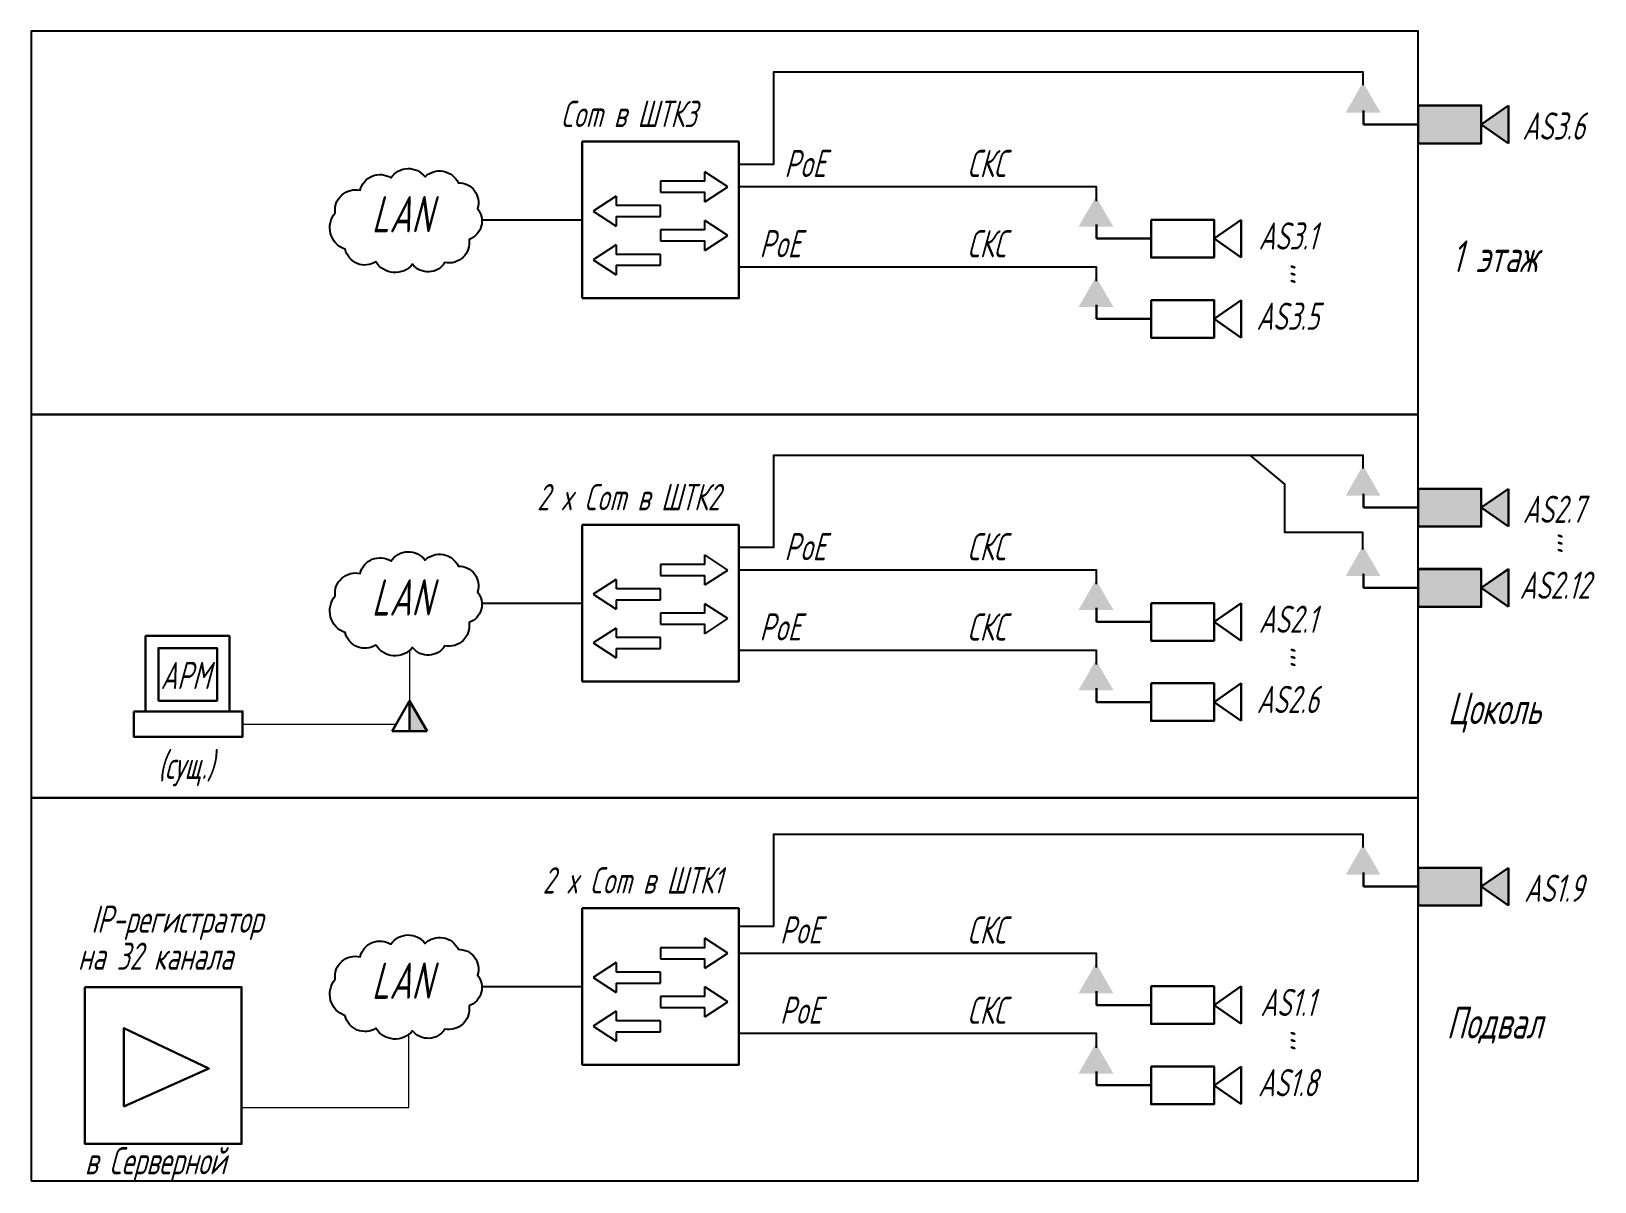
# Model space of a CAD drawing. Header units: millimetres. Extents: x 5341 to 10690, y -2643 to -1904.
# Drawn here: x 6600.7 to 6773.1, y -2315.9 to -2189 of the extents above; entities that cross this region are included whole.
import ezdxf
from ezdxf.enums import TextEntityAlignment as Align

# ---------------------------------------------------------------- set-up
doc = ezdxf.new("R2010")
doc.units = ezdxf.units.MM
doc.layers.add('_СКС', color=6, linetype='Continuous')
doc.layers.add('_СОТ', color=150, linetype='Continuous', lineweight=30)
doc.styles.add('ROM25', font='romans.shx', dxfattribs={"width": 0.8, "height": 250})

msp = doc.modelspace()

# ---------------------------------------------------------------- texts
at = {"color": 0, "style": 'ROM25', "oblique": 15, "width": 0.644723}
for s, height, p in [('Com в ШТК3', 2.91, (6666.534, -2199.581)), ('AS3.6', 3, (6768.561, -2200.961)), ('PoE', 3, (6686.019, -2205.097)), ('СКС', 3, (6706.036, -2205.097)), ('LAN', 4, (6641.546, -2211.193)), ('AS3.1', 3, (6739.237, -2213.088)), ('PoE', 3, (6683.274, -2213.945)), ('СКС', 3, (6706.036, -2213.945)), ('1 этаж', 3.5, (6762.028, -2215.572)), ('AS3.5', 3, (6739.237, -2221.937)), ('2 x Com в ШТК2', 2.91, (6666.534, -2241.842)), ('AS2.7', 3, (6768.561, -2243.223)), ('PoE', 3, (6686.019, -2247.358)), ('СКС', 3, (6706.036, -2247.358)), ('LAN', 4, (6641.546, -2253.454)), ('AS2.12', 3, (6768.69, -2251.602)), ('PoE', 3, (6683.274, -2256.207)), ('СКС', 3, (6706.036, -2256.207)), ('AS2.1', 3, (6739.237, -2255.35)), ('АРМ', 3, (6617.672, -2261.554)), ('AS2.6', 3, (6739.237, -2264.198)), ('Цоколь', 3.5, (6762.028, -2265.429)), ('(сущ.)', 3, (6617.719, -2271.462)), ('2 x Com в ШТК1', 2.91, (6666.963, -2284.103)), ('AS1.9', 3, (6768.561, -2285.016)), ('IP-регистратор', 3, (6616.748, -2288.427)), ('PoE', 3, (6685.532, -2289.619)), ('СКС', 3, (6706.036, -2289.619)), ('на 32 канала', 3, (6614.372, -2292.516)), ('LAN', 4, (6641.546, -2295.716)), ('AS1.1', 3, (6739.237, -2297.611)), ('PoE', 3, (6685.532, -2298.468)), ('СКС', 3, (6706.036, -2298.468)), ('Подвал', 3.5, (6762.028, -2300.094)), ('AS1.8', 3, (6739.237, -2306.46)), ('в Серверной', 3, (6614.372, -2315.069))]:
    msp.add_text(s, height=height, dxfattribs=at).set_placement(p, align=Align.CENTER)
for p in [(6740.109, -2215.874), (6769.562, -2245.54), (6740.109, -2258.136), (6740.109, -2300.397)]:
    msp.add_text('...', height=4, rotation=90, dxfattribs=at).set_placement(p, align=Align.CENTER)

# ---------------------------------------------------------------- blocks, each defined once
blk = doc.blocks.new('VK-3')
at = {"layer": '_СОТ'}
for p, q in [((695, 0), (994, 208)), ((994, -208), (994, 208)), ((994, -208), (695, 0))]:
    blk.add_line(p, q, dxfattribs=at)
blk.add_lwpolyline([(0, 208), (695, 208), (695, -208), (0, -208)], close=True, dxfattribs=at)
blk = doc.blocks.new('sks1')
at = {"layer": '_СКС'}
h = blk.add_hatch(color=150, dxfattribs=at)
h.dxf.hatch_style = 1
h.paths.add_polyline_path([(-0.12, -0.75), (-2.04, -4.08), (1.81, -4.08)])
blk = doc.blocks.new('Коммутатор')
at = {"linetype": 'Continuous', "lineweight": 30}
blk.add_line((-9.6, -9.6), (-9.6, 9.6), dxfattribs=at)
at = {"linetype": 'Continuous'}
for p, q in [((8.26, 4.06), (5.43, 5.9)), ((5.43, 4.73), (0, 4.73)), ((0, 4.73), (0, 4.73)), ((5.43, 2.23), (8.26, 4.06)), ((-5.43, 2.91), (-8.26, 1.08)), ((0, 3.39), (5.43, 3.39)), ((-8.26, 1.08), (-5.43, -0.75)), ((0, 1.75), (-5.43, 1.75)), ((-5.43, 0.41), (0, 0.41)), ((5.43, -1.23), (0, -1.23)), ((8.26, -1.9), (5.43, -0.07)), ((5.43, -3.74), (8.26, -1.9)), ((-5.43, -3.05), (-8.26, -4.88)), ((0, -2.57), (5.43, -2.57)), ((-8.26, -4.88), (-5.43, -6.72)), ((0, -4.22), (-5.43, -4.22)), ((-5.43, -5.55), (0, -5.55))]:
    blk.add_line(p, q, dxfattribs=at)
at = {"linetype": 'Continuous', "lineweight": 30}
for points in [[(9.6, 9.6), (9.6, -9.6), (-9.6, -9.6)], [(-9.6, 9.6), (9.6, 9.6)]]:
    blk.add_lwpolyline(points, dxfattribs=at)
for points in [[(5.43, 4.73), (5.43, 5.9)], [(0, 4.73), (0, 3.39)], [(-5.43, 2.91), (-5.43, 1.75)], [(5.43, 2.23), (5.43, 3.39)], [(-5.43, 0.41), (-5.43, -0.75)], [(0, 0.41), (0, 1.75)], [(0, -1.23), (0, -2.57)], [(5.43, -1.23), (5.43, -0.07)], [(-5.43, -3.05), (-5.43, -4.22)], [(5.43, -3.74), (5.43, -2.57)], [(-5.43, -5.55), (-5.43, -6.72)], [(0, -5.55), (0, -4.22)]]:
    blk.add_lwpolyline(points)
blk = doc.blocks.new('VK-2')
at = {"layer": '_СОТ', "lineweight": -3}
h = blk.add_hatch(color=256, dxfattribs=at)
h.dxf.hatch_style = 1
h.paths.add_polyline_path([(6.95, -2.09), (6.95, 2.09), (0, 2.09), (0, -2.09)])
h.paths.add_polyline_path([(9.94, -2.09), (9.94, 2.09), (6.95, 0)])
at = {"layer": '_СОТ'}
for p, q in [((6.95, 0), (9.94, 2.09)), ((9.94, -2.09), (9.94, 2.09)), ((9.94, -2.09), (6.95, 0))]:
    blk.add_line(p, q, dxfattribs=at)
blk.add_lwpolyline([(0, 2.09), (6.95, 2.09), (6.95, -2.09), (0, -2.09)], close=True, dxfattribs=at)
blk = doc.blocks.new('sks3')
at = {"layer": '_СКС'}
h = blk.add_hatch(color=6, dxfattribs=at)
h.dxf.hatch_style = 1
h.paths.add_polyline_path([(-0.42, -0.73), (-0.42, -4.06), (1.51, -4.06)])
at = {"layer": '_СКС', "color": 6, "lineweight": 30}
for p, q in [((-2.34, -4.06), (-0.42, -0.73)), ((-0.42, -0.73), (1.51, -4.06)), ((-0.42, -0.73), (-0.42, -4.06)), ((1.51, -4.06), (-2.34, -4.06))]:
    blk.add_line(p, q, dxfattribs=at)

# ---------------------------------------------------------------- linework, layer by layer
at = {"lineweight": -3}
for p, q in [((6650.519, -2209.818), (6661.553, -2209.818)), ((6650.519, -2252.079), (6661.553, -2252.079)), ((6650.519, -2294.341), (6661.553, -2294.341))]:
    msp.add_line(p, q, dxfattribs=at)
for points in [[(6600.688, -2231.275), (6753.63, -2231.275), (6753.63, -2189.014), (6600.688, -2189.014)], [(6600.688, -2273.537), (6753.63, -2273.537), (6753.63, -2231.275), (6600.688, -2231.275)], [(6600.688, -2315.798), (6753.63, -2315.798), (6753.63, -2273.537), (6600.688, -2273.537)]]:
    msp.add_lwpolyline(points, close=True, dxfattribs=at)
at = {"color": 6, "lineweight": -3}
for points in [[(6747.552, -2194.962), (6747.552, -2193.54), (6682.535, -2193.54), (6682.535, -2203.692), (6678.704, -2203.692)], [(6747.552, -2237.223), (6747.552, -2235.802), (6682.535, -2235.802), (6682.535, -2245.953), (6678.704, -2245.953)], [(6747.521, -2246.156), (6747.521, -2244.274), (6738.921, -2244.274), (6738.921, -2238.953), (6735.154, -2235.802)], [(6747.552, -2279.017), (6747.552, -2277.595), (6682.535, -2277.595), (6682.535, -2287.747), (6678.704, -2287.747)]]:
    msp.add_lwpolyline(points, dxfattribs=at)
at = {"lineweight": -3}
for points in [[(6634.201, -2209.026, -0.5205671), (6636.953, -2206.551, -0.5205671), (6636.953, -2206.551, -0.5205671), (6640.346, -2205.176, -0.5205671), (6640.346, -2205.176, -0.5205671), (6644.107, -2205.084, -0.5205671), (6644.107, -2205.084, -0.5205671), (6647.775, -2205.726, -0.5205671), (6647.775, -2205.726, -0.5205671), (6649.885, -2208.567, -0.5205671), (6649.885, -2208.567, -0.5205671), (6648.968, -2211.959, -0.5205671), (6648.968, -2211.959, -0.5205671), (6646.308, -2214.526, -0.5205671), (6646.308, -2214.526, -0.5205671), (6642.731, -2214.709, -0.5205671), (6642.731, -2214.709, -0.5205671), (6638.695, -2214.434, -0.5205671), (6638.695, -2214.434, -0.5205671), (6635.302, -2213.059, -0.5205671), (6635.302, -2213.059, -0.5205671)], [(6634.201, -2251.287, -0.5205671), (6636.953, -2248.812, -0.5205671), (6636.953, -2248.812, -0.5205671), (6640.346, -2247.437, -0.5205671), (6640.346, -2247.437, -0.5205671), (6644.107, -2247.346, -0.5205671), (6644.107, -2247.346, -0.5205671), (6647.775, -2247.987, -0.5205671), (6647.775, -2247.987, -0.5205671), (6649.885, -2250.829, -0.5205671), (6649.885, -2250.829, -0.5205671), (6648.968, -2254.22, -0.5205671), (6648.968, -2254.22, -0.5205671), (6646.308, -2256.787, -0.5205671), (6646.308, -2256.787, -0.5205671), (6642.731, -2256.97, -0.5205671), (6642.731, -2256.97, -0.5205671), (6638.695, -2256.695, -0.5205671), (6638.695, -2256.695, -0.5205671), (6635.302, -2255.32, -0.5205671), (6635.302, -2255.32, -0.5205671)], [(6634.201, -2293.549, -0.5205671), (6636.953, -2291.074, -0.5205671), (6636.953, -2291.074, -0.5205671), (6640.346, -2289.699, -0.5205671), (6640.346, -2289.699, -0.5205671), (6644.107, -2289.607, -0.5205671), (6644.107, -2289.607, -0.5205671), (6647.775, -2290.249, -0.5205671), (6647.775, -2290.249, -0.5205671), (6649.885, -2293.09, -0.5205671), (6649.885, -2293.09, -0.5205671), (6648.968, -2296.482, -0.5205671), (6648.968, -2296.482, -0.5205671), (6646.308, -2299.048, -0.5205671), (6646.308, -2299.048, -0.5205671), (6642.731, -2299.232, -0.5205671), (6642.731, -2299.232, -0.5205671), (6638.695, -2298.957, -0.5205671), (6638.695, -2298.957, -0.5205671), (6635.302, -2297.582, -0.5205671), (6635.302, -2297.582, -0.5205671)]]:
    msp.add_lwpolyline(points, format="xyb", close=True, dxfattribs=at)
at = {"layer": '_СКС', "lineweight": -3}
for points in [[(6718.144, -2207.735), (6718.144, -2206.177), (6678.833, -2206.177)], [(6718.144, -2216.583), (6718.144, -2215.026), (6678.833, -2215.026)], [(6718.144, -2249.996), (6718.144, -2248.438), (6678.833, -2248.438)], [(6718.144, -2258.845), (6718.144, -2257.287), (6678.833, -2257.287)], [(6718.144, -2292.257), (6718.144, -2290.7), (6678.833, -2290.7)], [(6718.144, -2301.106), (6718.144, -2299.548), (6678.833, -2299.548)]]:
    msp.add_lwpolyline(points, dxfattribs=at)
at = {"layer": '_СКС', "color": 0, "lineweight": 30}
msp.add_lwpolyline([(6606.608, -2294.426), (6623.888, -2294.426), (6623.888, -2311.706), (6606.608, -2311.706)], close=True, dxfattribs=at)
msp.add_lwpolyline([(6610.897, -2307.575), (6610.897, -2298.936), (6620.273, -2303.405), (6610.897, -2307.575)], dxfattribs=at)
at = {"layer": '_СОТ'}
for p, q in [((6747.597, -2199.279), (6747.597, -2197.745)), ((6753.492, -2199.279), (6747.597, -2199.279)), ((6718.144, -2211.875), (6718.144, -2210.341)), ((6724.039, -2211.875), (6718.144, -2211.875)), ((6718.144, -2220.724), (6718.144, -2219.189)), ((6724.039, -2220.724), (6718.144, -2220.724)), ((6747.597, -2241.541), (6747.597, -2240.006)), ((6753.492, -2241.541), (6747.597, -2241.541)), ((6747.597, -2250.389), (6747.597, -2248.855)), ((6753.492, -2250.389), (6747.597, -2250.389)), ((6718.144, -2254.137), (6718.144, -2252.602)), ((6724.039, -2254.137), (6718.144, -2254.137)), ((6718.144, -2262.985), (6718.144, -2261.451)), ((6724.039, -2262.985), (6718.144, -2262.985)), ((6747.597, -2283.334), (6747.597, -2281.799)), ((6753.492, -2283.334), (6747.597, -2283.334)), ((6718.144, -2296.398), (6718.144, -2294.863)), ((6724.039, -2296.398), (6718.144, -2296.398)), ((6718.144, -2305.247), (6718.144, -2303.712)), ((6724.039, -2305.247), (6718.144, -2305.247))]:
    msp.add_line(p, q, dxfattribs=at)
at = {"layer": '_СОТ', "color": 6, "lineweight": 0}
msp.add_line((6642.418, -2262.862), (6642.418, -2257.293), dxfattribs=at)
at = {"layer": '_СОТ', "lineweight": 0}
for p, q in [((6623.998, -2265.42), (6640.938, -2265.42)), ((6642.308, -2307.682), (6642.308, -2299.555)), ((6623.888, -2307.682), (6642.308, -2307.682))]:
    msp.add_line(p, q, dxfattribs=at)
at = {"layer": '_СОТ', "lineweight": 30}
for points in [[(6613.289, -2264.023), (6622.544, -2264.023), (6622.544, -2255.7), (6613.289, -2255.7)], [(6614.709, -2262.84), (6621.174, -2262.84), (6621.174, -2257.035), (6614.709, -2257.035)], [(6611.998, -2264.023), (6623.998, -2264.023), (6623.998, -2266.818), (6611.998, -2266.818)]]:
    msp.add_lwpolyline(points, close=True, dxfattribs=at)

# ---------------------------------------------------------------- block references
at = {"color": 0, "xscale": 0.9, "yscale": 0.9, "zscale": 0.9}
for p in [(6670.083, -2209.818), (6670.083, -2252.079), (6670.083, -2294.341)]:
    msp.add_blockref('Коммутатор', p, dxfattribs=at)
at = {"layer": '_СКС'}
for name, p in [('sks1', (6747.664, -2193.902)), ('sks1', (6718.211, -2206.498)), ('sks1', (6718.211, -2215.347)), ('sks1', (6747.664, -2236.164)), ('sks1', (6747.664, -2245.012)), ('sks1', (6718.211, -2248.76)), ('sks1', (6718.211, -2257.608)), ('sks3', (6642.833, -2262.131)), ('sks1', (6747.664, -2277.957)), ('sks1', (6718.211, -2291.021)), ('sks1', (6718.211, -2299.87))]:
    msp.add_blockref(name, p, dxfattribs=at)
at = {"layer": '_СОТ', "lineweight": -3}
for p in [(6753.63, -2199.287), (6753.63, -2241.548), (6753.63, -2250.397), (6753.63, -2283.341)]:
    msp.add_blockref('VK-2', p, dxfattribs=at)
at = {"layer": '_СОТ', "xscale": 0.01, "yscale": 0.01, "zscale": 0.01}
for p in [(6724.177, -2211.883), (6724.177, -2220.731), (6753.63, -2250.397), (6724.177, -2254.144), (6724.177, -2262.993), (6724.177, -2296.405), (6724.177, -2305.254)]:
    msp.add_blockref('VK-3', p, dxfattribs=at)

msp.set_redraw_order([(e.dxf.handle, doc.entitydb.next_handle()) for e in msp.query("TEXT MTEXT ATTDEF DIMENSION ARC_DIMENSION")])  # texts and dimensions are drawn at this point

doc.saveas('drawing.dxf')
